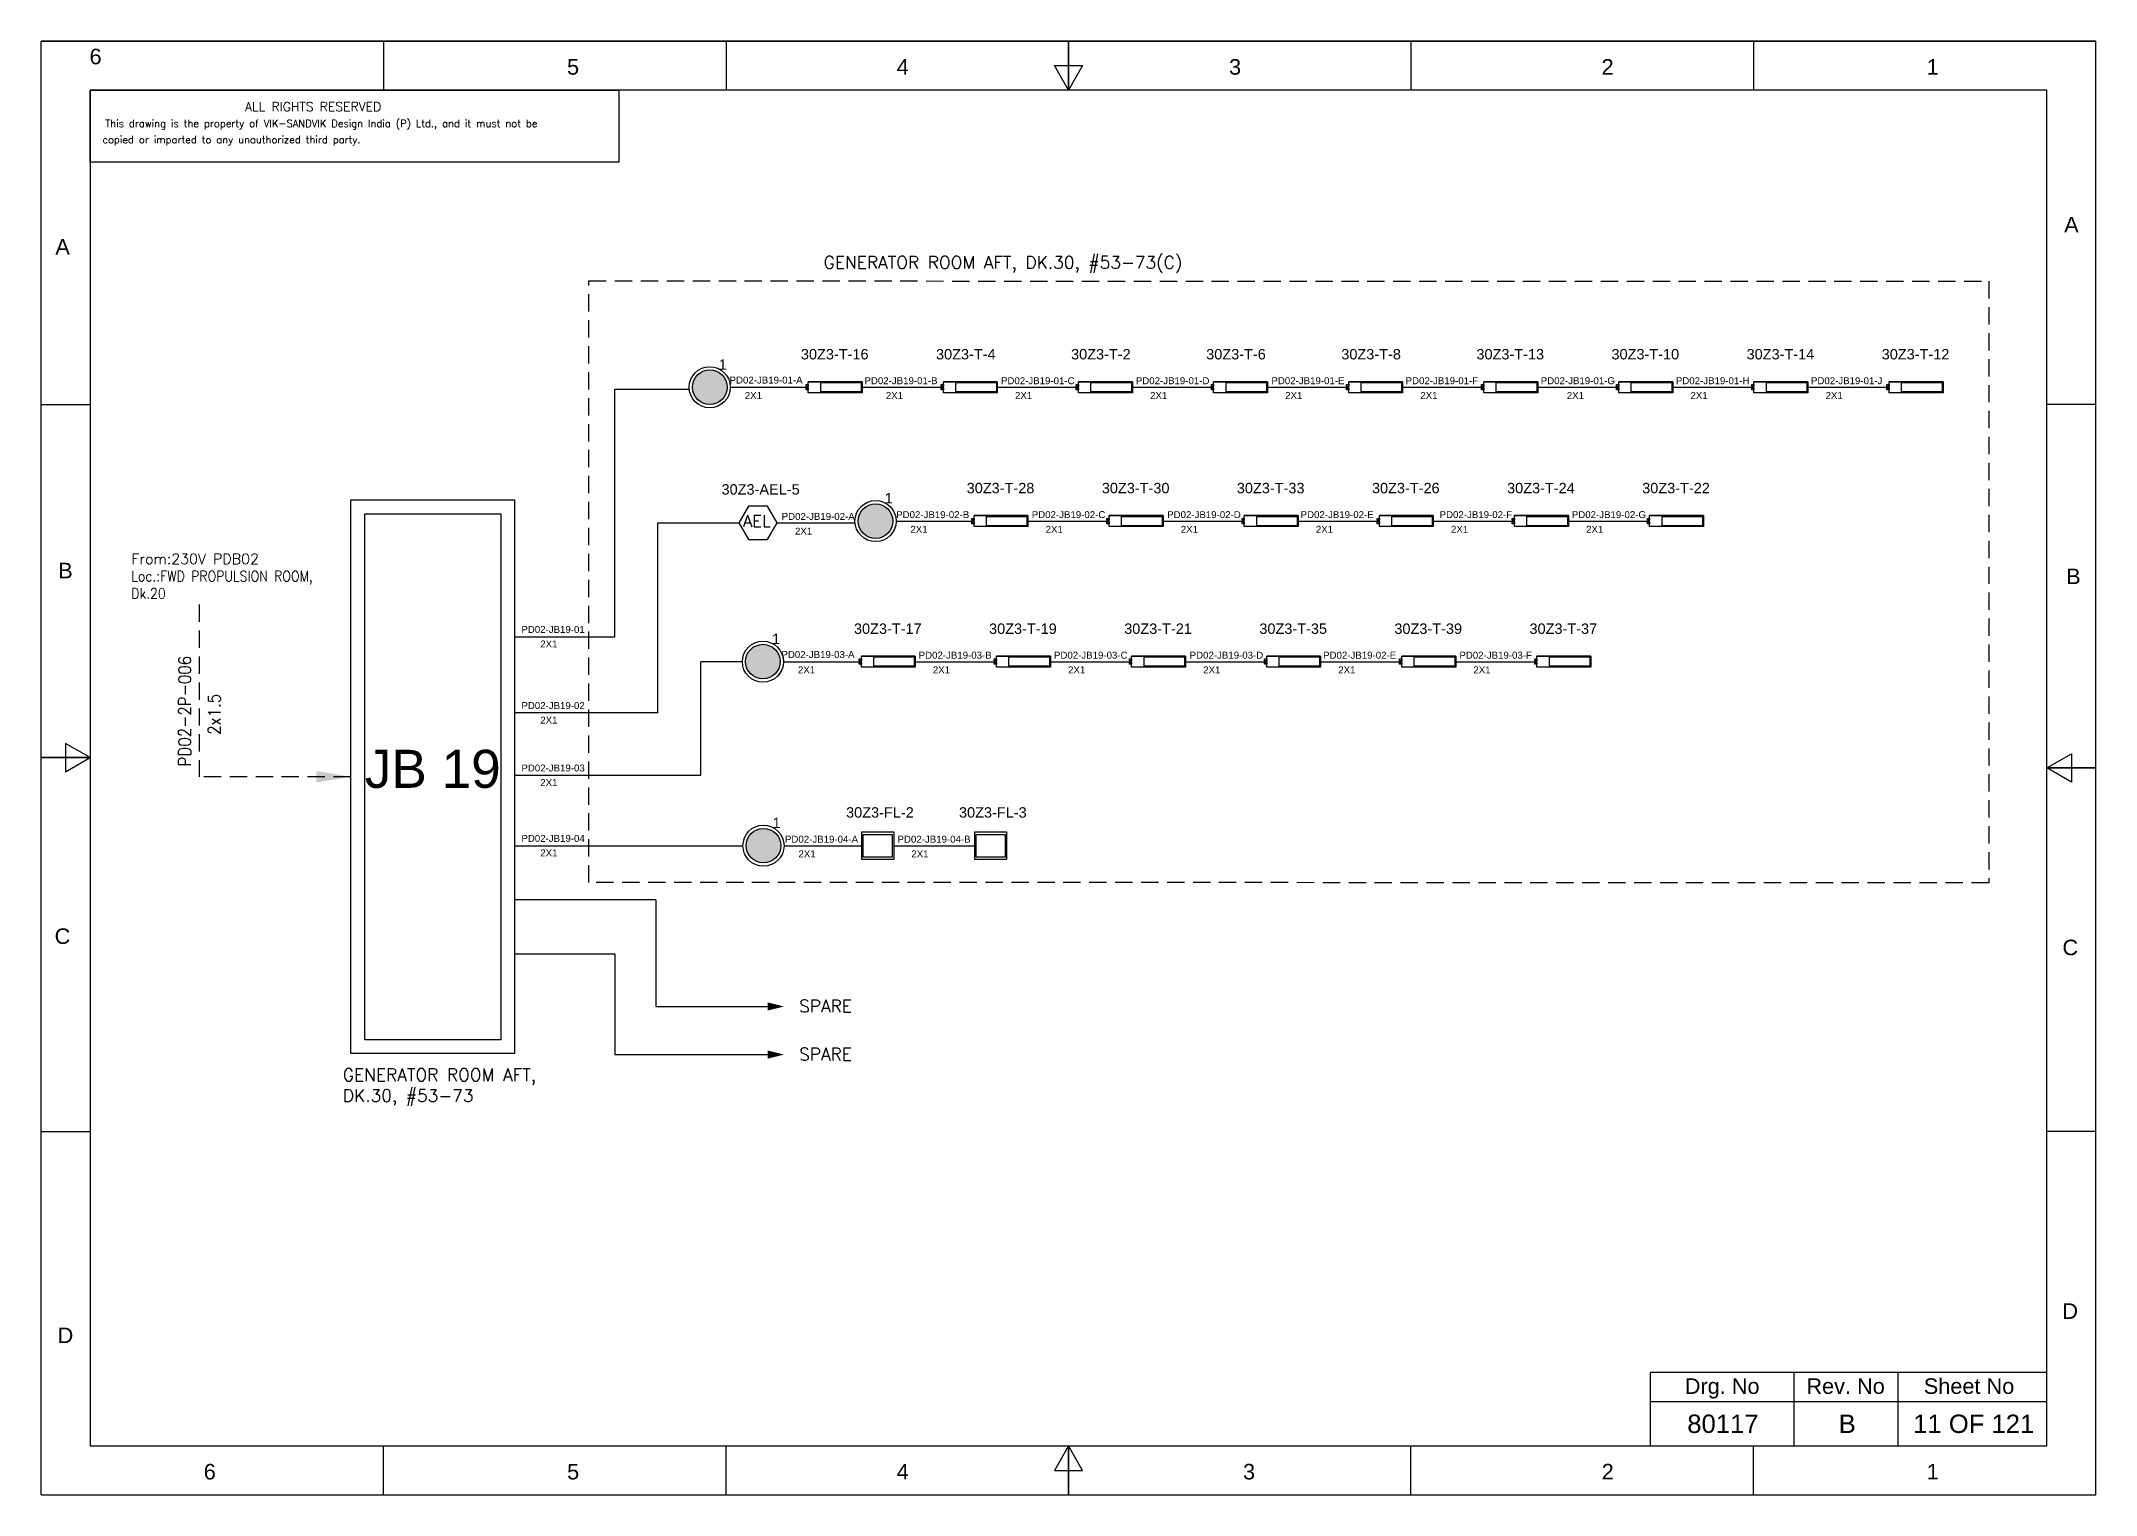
# Model space of a CAD drawing. Header units: inches. Extents: x -3311 to 1429, y -713 to 2436.
# Drawn here: x -2357.4 to -2060.4, y 1612.5 to 1822.6 of the extents above; entities that cross this region are included whole.
import ezdxf
from ezdxf.enums import TextEntityAlignment as Align

# ---------------------------------------------------------------- set-up
doc = ezdxf.new("R2010")
doc.units = ezdxf.units.IN
doc.linetypes.add('HIDDEN', pattern=[0.375, 0.25, -0.125])
doc.linetypes.add('SOLID', pattern=[0])
for name, color, linetype, lineweight in [('ELEC_TXT-025', 1, 'Continuous', 25), ('HEL-025', 1, 'Continuous', 25), ('HEL-035', 2, 'Continuous', 35)]:
    doc.layers.add(name, color=color, linetype=linetype, lineweight=lineweight)
doc.layers.add('LINE', color=3, linetype='SOLID')
doc.styles.add('_NORMAL', font='arial.ttf')
doc.styles.add('ROMANS', font='simplex.shx', dxfattribs={"width": 0.88})
doc.styles.get("Standard").update_dxf_attribs({"font": 'arial.ttf'})
doc.dimstyles.get("Standard").update_dxf_attribs({"dimtxt": 0.18, "dimasz": 0.18, "dimexe": 0.18, "dimexo": 0.0625, "dimgap": 0.09, "dimtad": 0, "dimtih": 1, "dimtoh": 1, "dimdec": 4, "dimzin": 0, "dimdsep": 46, "dimtxsty": 'Standard', "dimcen": 0.09, "dimadec": 0, "dimazin": 0, "dimtfac": 1, "dimtdec": 4, "dimtofl": 0, "dimtmove": 0, "dimatfit": 3, "dimfxl": 1, "dimtolj": 1, "dimtzin": 0, "dimarcsym": 0})

msp = doc.modelspace()

# ---------------------------------------------------------------- texts
at = {"color": 7}
for s, p in [('PD02-JB19-01-A', (-2257.84, 1773.07, 0.05)), ('PD02-JB19-01-B', (-2238.34, 1772.98, 0.03)), ('PD02-JB19-01-C', (-2218.61, 1772.98)), ('PD02-JB19-01-D', (-2199.12, 1772.98, -0.03)), ('PD02-JB19-01-E', (-2179.52, 1772.98, -0.05)), ('PD02-JB19-01-F', (-2160.12, 1772.98, -0.08)), ('PD02-JB19-01-G', (-2140.59, 1772.98, -0.11)), ('PD02-JB19-01-H', (-2121.06, 1772.98, -0.14)), ('PD02-JB19-01-J', (-2101.54, 1772.98, -0.16)), ('2X1', (-2255.64, 1770.85)), ('2X1', (-2235.26, 1770.85, -0.03)), ('2X1', (-2216.58, 1770.85, -0.05)), ('2X1', (-2197.06, 1770.85, -0.08)), ('2X1', (-2177.53, 1770.85, -0.11)), ('2X1', (-2158, 1770.85, -0.14)), ('2X1', (-2136.83, 1770.85, -0.19)), ('2X1', (-2118.95, 1770.85, -0.19)), ('2X1', (-2099.42, 1770.85, -0.22)), ('PD02-JB19-02-A', (-2250.31, 1753.37, 0.05)), ('PD02-JB19-02-B', (-2233.76, 1753.63, 0.03)), ('2X1', (-2231.7, 1751.51, -0.03)), ('PD02-JB19-02-C', (-2214.16, 1753.63)), ('2X1', (-2212.15, 1751.51, -0.05)), ('PD02-JB19-02-D', (-2194.59, 1753.63, -0.03)), ('2X1', (-2192.62, 1751.51, -0.08)), ('PD02-JB19-02-E', (-2175.3, 1753.63, -0.05)), ('2X1', (-2173.1, 1751.51, -0.11)), ('PD02-JB19-02-F', (-2155.21, 1753.63, -0.08)), ('2X1', (-2153.57, 1751.51, -0.14)), ('PD02-JB19-02-G', (-2136.1, 1753.63, -0.11)), ('2X1', (-2134.04, 1751.51, -0.16)), ('2X1', (-2248.39, 1751.25)), ('PD02-JB19-01', (-2287.93, 1737.04)), ('2X1', (-2285.2, 1734.94)), ('PD02-JB19-03-A', (-2250.34, 1733.42, 0.05)), ('2X1', (-2247.96, 1731.2)), ('PD02-JB19-03-B', (-2230.51, 1733.32, 0.03)), ('2X1', (-2228.46, 1731.2, -0.03)), ('PD02-JB19-03-C', (-2210.95, 1733.32)), ('2X1', (-2208.91, 1731.2, -0.05)), ('PD02-JB19-03-D', (-2191.34, 1733.32, -0.03)), ('2X1', (-2189.38, 1731.2, -0.08)), ('PD02-JB19-02-E', (-2172.05, 1733.32, -0.05)), ('2X1', (-2169.86, 1731.2, -0.11)), ('PD02-JB19-03-F', (-2152.35, 1733.32, -0.08)), ('2X1', (-2150.33, 1731.2, -0.14)), ('PD02-JB19-02', (-2287.93, 1726.04)), ('2X1', (-2285.2, 1723.94)), ('PD02-JB19-03', (-2287.93, 1717.02)), ('2X1', (-2285.2, 1714.92)), ('PD02-JB19-04', (-2287.93, 1706.85)), ('PD02-JB19-04-A', (-2249.83, 1706.73, 0.05)), ('PD02-JB19-04-B', (-2233.56, 1706.73, 0.05)), ('2X1', (-2285.2, 1704.75)), ('2X1', (-2247.88, 1704.61)), ('2X1', (-2231.56, 1704.61, -0.03))]:
    msp.add_text(s, height=1, dxfattribs=at).set_placement(p)
at = {"color": 7, "lineweight": 30}
msp.add_text('JB 19', height=5.5, dxfattribs=at).set_placement((-2300.74, 1717.4), align=Align.MIDDLE_CENTER)
at = {"color": 7}
for s, height, p in [('Drg. No', 2.246, (-2114.37, 1628.2)), ('Rev. No', 2.246, (-2096.53, 1628.2)), ('Sheet No', 2.246, (-2078.69, 1628.2)), ('80117', 2.653, (-2114.26, 1622.76)), ('B', 2.65, (-2096.29, 1622.76)), ('11 OF 121', 2.653, (-2078.01, 1622.76))]:
    msp.add_text(s, height=height, dxfattribs=at).set_placement(p, align=Align.MIDDLE_CENTER)
at = {"color": 7, "char_height": 1.8, "attachment_point": 1, "style": '_NORMAL'}
for s, insert, width in [('{\\Fromans|c0;\\C2;GENERATOR ROOM AFT, DK.30, #53-73(C)}', (-2244.24, 1791.48), 74.1776), ('{\\Fromans|c0;\\C2;SPARE}', (-2247.79, 1684.02), 8.1658), ('{\\Fromans|c0;\\C2;SPARE}', (-2247.79, 1677.06), 8.1658)]:
    msp.add_mtext(s, dxfattribs=dict(at, insert=insert, width=width))
at = {"color": 7, "insert": (-2344.32, 1748.49), "char_height": 1.5, "width": 36.8884, "attachment_point": 1}
msp.add_mtext('{\\Fromans|c0;\\C2;From:230V PDB02\\P\\Fsimplex|c0;\\W0.88;Loc.:FWD PROPULSION ROOM,      \\PDk.20}', dxfattribs=at)
at = {"color": 7, "insert": (-2337.49, 1717.76), "char_height": 1.8, "width": 17.1296, "attachment_point": 1, "rotation": 90, "style": '_NORMAL'}
msp.add_mtext('{\\Fromans|c0;\\W0.88;PD02-2P-006}', dxfattribs=at)
at = {"color": 7, "insert": (-2333.22, 1722.32), "char_height": 1.8, "attachment_point": 1, "rotation": 90, "style": '_NORMAL'}
msp.add_mtext('{\\Fsimplex|c0;\\W0.88;2x1.5}', dxfattribs=at)
at = {"color": 7, "insert": (-2313.74, 1674.08), "char_height": 1.8, "attachment_point": 1, "style": '_NORMAL'}
msp.add_mtext('{\\Fromans|c0;\\C2;GENERATOR ROOM AFT, \\PDK.30, #53-73}', dxfattribs=at)

# ---------------------------------------------------------------- blocks, each defined once
blk = doc.blocks.new('fr')
at = {"color": 7, "linetype": 'Continuous'}
for p, q in [((33763.99, 4500.4), (33466.99, 4500.4)), ((33466.99, 4500.4), (33763.99, 4500.4)), ((33466.99, 4290.33), (33466.99, 4500.4)), ((33516.49, 4500.4), (33516.49, 4493.33)), ((33565.99, 4500.4), (33565.99, 4493.33)), ((33615.49, 4500.4), (33615.49, 4493.33)), ((33615.49, 4493.33), (33615.49, 4500.4)), ((33615.49, 4500.4), (33615.49, 4493.33)), ((33664.99, 4500.4), (33664.99, 4493.33)), ((33714.49, 4500.4), (33714.49, 4493.33)), ((33763.99, 4290.33), (33763.99, 4500.4)), ((33763.99, 4290.33), (33763.99, 4500.4)), ((33615.49, 4493.33), (33613.45, 4496.87)), ((33613.45, 4496.87), (33617.53, 4496.87)), ((33617.53, 4496.87), (33615.49, 4493.33)), ((33756.92, 4493.33), (33474.06, 4493.33)), ((33474.06, 4493.33), (33474.06, 4297.41)), ((33756.92, 4297.41), (33756.92, 4493.33)), ((33466.99, 4447.89), (33474.06, 4447.89)), ((33763.99, 4447.89), (33756.92, 4447.89)), ((33474.06, 4396.87), (33470.53, 4398.91)), ((33470.53, 4398.91), (33470.53, 4394.83)), ((33466.99, 4396.87), (33474.06, 4396.87)), ((33474.06, 4396.87), (33466.99, 4396.87)), ((33466.99, 4396.87), (33474.06, 4396.87)), ((33470.53, 4394.83), (33474.06, 4396.87)), ((33756.92, 4395.37), (33760.45, 4397.41)), ((33760.45, 4397.41), (33760.45, 4393.33)), ((33763.99, 4395.37), (33756.92, 4395.37)), ((33760.45, 4393.33), (33756.92, 4395.37)), ((33756.92, 4395.37), (33763.99, 4395.37)), ((33763.99, 4395.37), (33756.92, 4395.37)), ((33466.99, 4342.85), (33474.06, 4342.85)), ((33763.99, 4342.85), (33756.92, 4342.85)), ((33474.06, 4297.41), (33756.92, 4297.41)), ((33516.49, 4290.33), (33516.49, 4297.41)), ((33565.99, 4290.33), (33565.99, 4297.41)), ((33615.49, 4297.41), (33613.45, 4293.87)), ((33615.49, 4290.33), (33615.49, 4297.41)), ((33617.53, 4293.87), (33615.49, 4297.41)), ((33615.49, 4297.41), (33615.49, 4290.33)), ((33615.49, 4290.33), (33615.49, 4297.41)), ((33664.99, 4290.33), (33664.99, 4297.41)), ((33714.49, 4290.33), (33714.49, 4297.41)), ((33613.45, 4293.87), (33617.53, 4293.87)), ((33466.99, 4290.33), (33763.99, 4290.33)), ((33466.99, 4290.33), (33763.99, 4290.33))]:
    blk.add_line(p, q, dxfattribs=at)
at = {"color": 7, "style": '_NORMAL'}
for s, p in [('6', (33474.86, 4498.18)), ('5', (33543.88, 4496.68)), ('4', (33591.52, 4496.68)), ('3', (33639.57, 4496.68)), ('2', (33693.41, 4496.68)), ('1', (33740.39, 4496.68)), ('A', (33760.45, 4473.88)), ('A', (33470.1, 4470.68)), ('B', (33470.52, 4423.9)), ('B', (33760.74, 4423.06)), ('C', (33470.08, 4371.07)), ('C', (33760.29, 4369.44)), ('D', (33760.27, 4316.89)), ('D', (33470.51, 4313.39)), ('6', (33491.37, 4293.69)), ('5', (33543.89, 4293.69)), ('4', (33591.53, 4293.69)), ('3', (33641.59, 4293.69)), ('2', (33693.43, 4293.69)), ('1', (33740.41, 4293.69))]:
    blk.add_text(s, height=2.25, dxfattribs=at).set_placement(p, align=Align.MIDDLE_CENTER)
blk = doc.blocks.new('A$C4BAD7D21')
at = {"layer": 'HEL-025'}
blk.add_lwpolyline([(-34000, 0), (-34000, 2086), (-18714, 2086), (-18714, 0)], close=True, dxfattribs=at)
at = {"layer": 'HEL-025', "style": 'ROMANS'}
for s, p in [('This drawing is the property of VIK-SANDVIK Design India (P) Ltd., and it must not be', (-33558, 1016)), (' copied or imparted to any unauthorized third party.', (-33785, 550))]:
    blk.add_text(s, height=210, dxfattribs=at).set_placement(p)
at = {"layer": 'HEL-035', "style": 'ROMANS'}
blk.add_text('     ALL RIGHTS RESERVED', height=262.5, dxfattribs=at).set_placement((-30497, 1476))
blk = doc.blocks.new('FIXED_KEY_SWITCH')
h = blk.add_hatch(color=1)
h.dxf.hatch_style = 1
edge = h.paths.add_edge_path()
edge.add_arc((848.13, 1737.46), 2.5, 0, 360)
at = {"color": 1}
blk.add_circle((848.13, 1737.46), 2.5, dxfattribs=at)
at = {"color": 7, "insert": (849.44, 1741.5), "char_height": 1.5, "attachment_point": 1, "style": '_NORMAL'}
blk.add_mtext_dynamic_manual_height_columns('1', width=1.5, gutter_width=7.5, heights=[0], dxfattribs=at)
blk = doc.blocks.new('SWT')
blk.add_blockref('FIXED_KEY_SWITCH', (0, 0))
blk.add_attdef('TAG_NO', (844.55, 1741.11), '', height=1.5)
blk = doc.blocks.new('2A')
at = {"color": 7, "lineweight": -3, "ltscale": 2.5}
blk.add_line((790.02, 1997.62, -0.03), (782.23, 1997.62, -0.03), dxfattribs=at)
at = {"color": 7, "lineweight": -3, "ltscale": 2.5, "elevation": -0.03}
for points in [[(781.91, 1997.21), (782.23, 1997.21), (782.23, 1996.94), (781.91, 1996.94)], [(781.91, 1996.7), (782.23, 1996.7), (782.23, 1996.44), (781.91, 1996.44)], [(782.23, 1997.62), (790.02, 1997.62), (790.02, 1996.02), (782.23, 1996.02)], [(784.03, 1997.5), (789.88, 1997.5), (789.88, 1996.14), (784.03, 1996.14)]]:
    blk.add_lwpolyline(points, close=True, dxfattribs=at)
blk = doc.blocks.new('LED TUBE LIGHT 30W')
blk.add_blockref('2A', (179.91, -357.89))
blk.add_attdef('TAG_NO.', (962.52, 1642.97), '', height=1.5)
blk = doc.blocks.new('AEL')
at = {"color": 4}
blk.add_lwpolyline([(989.98, -190.09), (992.75, -190.09), (994.14, -187.69), (992.75, -185.28), (989.98, -185.28), (988.59, -187.69)], close=True, dxfattribs=at)
at = {"color": 4, "style": 'ROMANS'}
blk.add_text('AEL', height=1.725, dxfattribs=at).set_placement((989.2, -188.27))
blk = doc.blocks.new('AEL_L')
blk.add_blockref('AEL', (0, 0))
blk.add_attdef('TAG_NO', (986.55, -183.59), '', height=1.5)
blk = doc.blocks.new('13')
for points in [[(436.88, 1959.44), (441.46, 1959.44), (441.46, 1955.44), (436.88, 1955.44)], [(437.07, 1959.08), (441.26, 1959.08), (441.26, 1955.8), (437.07, 1955.8)]]:
    blk.add_lwpolyline(points, close=True)
blk = doc.blocks.new('LED FLOOD LIGHT 100W')
blk.add_blockref('13', (5123.55, -712.19))
blk.add_attdef('TAG_NO', (5558.98, 1249.67), '', height=1.5)

# ---------------------------------------------------------------- linework, layer by layer
for p, q in [((-2274.44, 1736.48), (-2274.44, 1772.28)), ((-2256, 1732.88), (-2262.01, 1732.88)), ((-2268.52, 1698.49), (-2288.91, 1698.49))]:
    msp.add_line(p, q)
at = {"color": 7, "linetype": 'Continuous'}
for p, q in [((-2067.42, 1630.15), (-2124.74, 1630.15)), ((-2124.74, 1619.56), (-2124.74, 1630.15)), ((-2103.97, 1619.56), (-2103.97, 1630.15)), ((-2088.95, 1619.56), (-2088.95, 1630.15)), ((-2124.74, 1625.97), (-2067.42, 1625.97))]:
    msp.add_line(p, q, dxfattribs=at)
at = {"linetype": 'HIDDEN', "ltscale": 10}
msp.add_lwpolyline([(-2278.16, 1787.9), (-2075.85, 1787.86), (-2075.85, 1700.93), (-2278.16, 1700.97)], close=True, dxfattribs=at)
for points in [[(-2312.58, 1756.26), (-2288.91, 1756.26), (-2288.91, 1676.26), (-2312.58, 1676.26)], [(-2310.58, 1754.26), (-2290.91, 1754.26), (-2290.91, 1678.26), (-2310.58, 1678.26)]]:
    msp.add_lwpolyline(points, close=True)
msp.add_lwpolyline([(-2334.5, 1741.14), (-2334.5, 1716.26)], dxfattribs=at)
for points in [[(-2252.34, 1683.06, 1.18, 0, 0), (-2249.98, 1683.06, 0, 0, 0)], [(-2252.34, 1676.11, 1.18, 0, 0), (-2249.98, 1676.11, 0, 0, 0)]]:
    msp.add_lwpolyline(points, format="xyseb")
at = {"layer": 'LINE', "color": 0}
for p, q in [((-2274.44, 1772.28), (-2263.66, 1772.28)), ((-2257.72, 1772.54, 0), (-2246.47, 1772.54, -0.03)), ((-2238.67, 1772.54, -0.03), (-2226.94, 1772.54, -0.05)), ((-2219.14, 1772.54, -0.05), (-2207.41, 1772.54, -0.08)), ((-2199.62, 1772.54, -0.08), (-2187.89, 1772.54, -0.11)), ((-2180.09, 1772.54, -0.11), (-2168.36, 1772.54, -0.14)), ((-2160.56, 1772.54, -0.14), (-2148.83, 1772.54, -0.16)), ((-2141.03, 1772.54, -0.16), (-2129.31, 1772.54, -0.19)), ((-2121.51, 1772.54, -0.19), (-2109.78, 1772.54, -0.22)), ((-2101.98, 1772.54, -0.22), (-2090.25, 1772.54, -0.24)), ((-2268.23, 1725.48), (-2268.23, 1752.94)), ((-2268.23, 1752.94), (-2256.5, 1752.94)), ((-2250.95, 1752.94), (-2239.7, 1752.94, -0.03)), ((-2233.76, 1753.2, -0.03), (-2222.51, 1753.2, -0.05)), ((-2214.71, 1753.2, -0.05), (-2202.98, 1753.2, -0.08)), ((-2195.18, 1753.2, -0.08), (-2183.45, 1753.2, -0.11)), ((-2175.66, 1753.2, -0.11), (-2163.93, 1753.2, -0.14)), ((-2156.13, 1753.2, -0.14), (-2144.4, 1753.2, -0.16)), ((-2136.6, 1753.2, -0.16), (-2124.87, 1753.2, -0.19)), ((-2288.91, 1736.48), (-2274.44, 1736.48)), ((-2262.01, 1716.46), (-2262.01, 1732.88)), ((-2250.05, 1732.88, 0), (-2238.79, 1732.88, -0.03)), ((-2230.99, 1732.88, -0.03), (-2219.27, 1732.88, -0.05)), ((-2211.47, 1732.88, -0.05), (-2199.74, 1732.88, -0.08)), ((-2191.94, 1732.88, -0.08), (-2180.21, 1732.88, -0.11)), ((-2172.41, 1732.88, -0.11), (-2160.69, 1732.88, -0.14)), ((-2152.89, 1732.88, -0.14), (-2141.16, 1732.88, -0.16)), ((-2268.23, 1725.48), (-2288.91, 1725.48)), ((-2288.91, 1716.46), (-2262.01, 1716.46)), ((-2288.91, 1706.29), (-2255.91, 1706.29)), ((-2249.96, 1706.29, 0), (-2238.71, 1706.29, -0.03)), ((-2234.12, 1706.29, -0.03), (-2222.39, 1706.29, -0.05)), ((-2268.52, 1698.49), (-2268.52, 1683.06)), ((-2288.91, 1690.69), (-2274.44, 1690.69)), ((-2274.44, 1690.69), (-2274.44, 1676.11)), ((-2268.52, 1683.06), (-2252.25, 1683.06)), ((-2274.44, 1676.11), (-2252.25, 1676.11))]:
    msp.add_line(p, q, dxfattribs=at)
for centre in [(-2260.7, 1772.54), (-2236.74, 1753.2, -0.03), (-2253.02, 1732.88), (-2252.94, 1706.29)]:
    msp.add_circle(centre, 2.97, dxfattribs=at)

# ---------------------------------------------------------------- block references
for name, p in [('fr', (-35824.34, -2677.85)), ('SWT', (-3108.83, 35.08)), ('SWT', (-3084.87, 15.74, -0.03)), ('SWT', (-3101.15, -4.57)), ('SWT', (-3101.07, -31.16))]:
    msp.add_blockref(name, p)
ref = msp.add_blockref('LED TUBE LIGHT 30W', (-3208.6, 133.61))
ref.add_attrib('TAG_NO.', '30Z3-T-16', (-2247.53, 1776.56), dxfattribs={"height": 1.5})
ref = msp.add_blockref('LED TUBE LIGHT 30W', (-3189.07, 133.61, -0.03))
ref.add_attrib('TAG_NO.', '30Z3-T-4', (-2228, 1776.56, -0.03), dxfattribs={"height": 1.5})
ref = msp.add_blockref('LED TUBE LIGHT 30W', (-3169.55, 133.61, -0.05))
ref.add_attrib('TAG_NO.', '30Z3-T-2', (-2208.48, 1776.56, -0.05), dxfattribs={"height": 1.5})
ref = msp.add_blockref('LED TUBE LIGHT 30W', (-3150.02, 133.61, -0.08))
ref.add_attrib('TAG_NO.', '30Z3-T-6', (-2188.95, 1776.56, -0.08), dxfattribs={"height": 1.5})
ref = msp.add_blockref('LED TUBE LIGHT 30W', (-3130.49, 133.61, -0.11))
ref.add_attrib('TAG_NO.', '30Z3-T-8', (-2169.42, 1776.56, -0.11), dxfattribs={"height": 1.5})
ref = msp.add_blockref('LED TUBE LIGHT 30W', (-3110.96, 133.61, -0.14))
ref.add_attrib('TAG_NO.', '30Z3-T-13', (-2149.89, 1776.56, -0.14), dxfattribs={"height": 1.5})
ref = msp.add_blockref('LED TUBE LIGHT 30W', (-3091.44, 133.61, -0.16))
ref.add_attrib('TAG_NO.', '30Z3-T-10', (-2130.37, 1776.56, -0.16), dxfattribs={"height": 1.5})
ref = msp.add_blockref('LED TUBE LIGHT 30W', (-3071.91, 133.61, -0.19))
ref.add_attrib('TAG_NO.', '30Z3-T-14', (-2110.84, 1776.56, -0.19), dxfattribs={"height": 1.5})
ref = msp.add_blockref('LED TUBE LIGHT 30W', (-3052.38, 133.61, -0.22))
ref.add_attrib('TAG_NO.', '30Z3-T-12', (-2091.31, 1776.56, -0.22), dxfattribs={"height": 1.5})
ref = msp.add_blockref('AEL_L', (-3245.09, 1940.62))
ref.add_attrib('TAG_NO', '30Z3-AEL-5', (-2259, 1757.03), dxfattribs={"color": 4, "height": 1.5})
ref = msp.add_blockref('LED TUBE LIGHT 30W', (-3184.64, 114.27, -0.03))
ref.add_attrib('TAG_NO.', '30Z3-T-28', (-2223.57, 1757.22, -0.03), dxfattribs={"height": 1.5})
ref = msp.add_blockref('LED TUBE LIGHT 30W', (-3165.11, 114.27, -0.05))
ref.add_attrib('TAG_NO.', '30Z3-T-30', (-2204.04, 1757.22, -0.05), dxfattribs={"height": 1.5})
ref = msp.add_blockref('LED TUBE LIGHT 30W', (-3145.59, 114.27, -0.08))
ref.add_attrib('TAG_NO.', '30Z3-T-33', (-2184.52, 1757.22, -0.08), dxfattribs={"height": 1.5})
ref = msp.add_blockref('LED TUBE LIGHT 30W', (-3126.06, 114.27, -0.11))
ref.add_attrib('TAG_NO.', '30Z3-T-26', (-2164.99, 1757.22, -0.11), dxfattribs={"height": 1.5})
ref = msp.add_blockref('LED TUBE LIGHT 30W', (-3106.53, 114.27, -0.14))
ref.add_attrib('TAG_NO.', '30Z3-T-24', (-2145.46, 1757.22, -0.14), dxfattribs={"height": 1.5})
ref = msp.add_blockref('LED TUBE LIGHT 30W', (-3087, 114.27, -0.16))
ref.add_attrib('TAG_NO.', '30Z3-T-22', (-2125.93, 1757.22, -0.16), dxfattribs={"height": 1.5})
ref = msp.add_blockref('LED TUBE LIGHT 30W', (-3200.93, 93.96))
ref.add_attrib('TAG_NO.', '30Z3-T-17', (-2239.86, 1736.9), dxfattribs={"height": 1.5})
ref = msp.add_blockref('LED TUBE LIGHT 30W', (-3181.4, 93.96, -0.03))
ref.add_attrib('TAG_NO.', '30Z3-T-19', (-2220.33, 1736.9, -0.03), dxfattribs={"height": 1.5})
ref = msp.add_blockref('LED TUBE LIGHT 30W', (-3161.87, 93.96, -0.05))
ref.add_attrib('TAG_NO.', '30Z3-T-21', (-2200.8, 1736.9, -0.05), dxfattribs={"height": 1.5})
ref = msp.add_blockref('LED TUBE LIGHT 30W', (-3142.34, 93.96, -0.08))
ref.add_attrib('TAG_NO.', '30Z3-T-35', (-2181.27, 1736.9, -0.08), dxfattribs={"height": 1.5})
ref = msp.add_blockref('LED TUBE LIGHT 30W', (-3122.82, 93.96, -0.11))
ref.add_attrib('TAG_NO.', '30Z3-T-39', (-2161.75, 1736.9, -0.11), dxfattribs={"height": 1.5})
ref = msp.add_blockref('LED TUBE LIGHT 30W', (-3103.29, 93.96, -0.14))
ref.add_attrib('TAG_NO.', '30Z3-T-37', (-2142.22, 1736.9, -0.14), dxfattribs={"height": 1.5})
ref = msp.add_blockref('LED FLOOD LIGHT 100W', (-7799.13, 461.04, -0.03))
ref.add_attrib('TAG_NO', '30Z3-FL-2', (-2241, 1710.35, -0.03), dxfattribs={"height": 1.5})
ref = msp.add_blockref('LED FLOOD LIGHT 100W', (-7782.81, 461.04, -0.05))
ref.add_attrib('TAG_NO', '30Z3-FL-3', (-2224.68, 1710.35, -0.05), dxfattribs={"height": 1.5})
at = {"layer": 'ELEC_TXT-025', "color": 0, "xscale": 0.005, "yscale": 0.005, "zscale": 0.005}
msp.add_blockref('A$C4BAD7D21', (-2180.28, 1805.05), dxfattribs=at)

msp.set_redraw_order([(e.dxf.handle, doc.entitydb.next_handle()) for e in msp.query("TEXT MTEXT ATTDEF DIMENSION ARC_DIMENSION")])  # texts and dimensions are drawn at this point

# ---------------------------------------------------------------- leaders
at = {"linetype": 'HIDDEN', "ltscale": 10}
msp.add_leader([(-2312.58, 1716.26), (-2334.5, 1716.26)], dimstyle='Standard', override={"dimasz": 5, "dimarcsym": 1}, dxfattribs=at)

doc.saveas('drawing.dxf')
